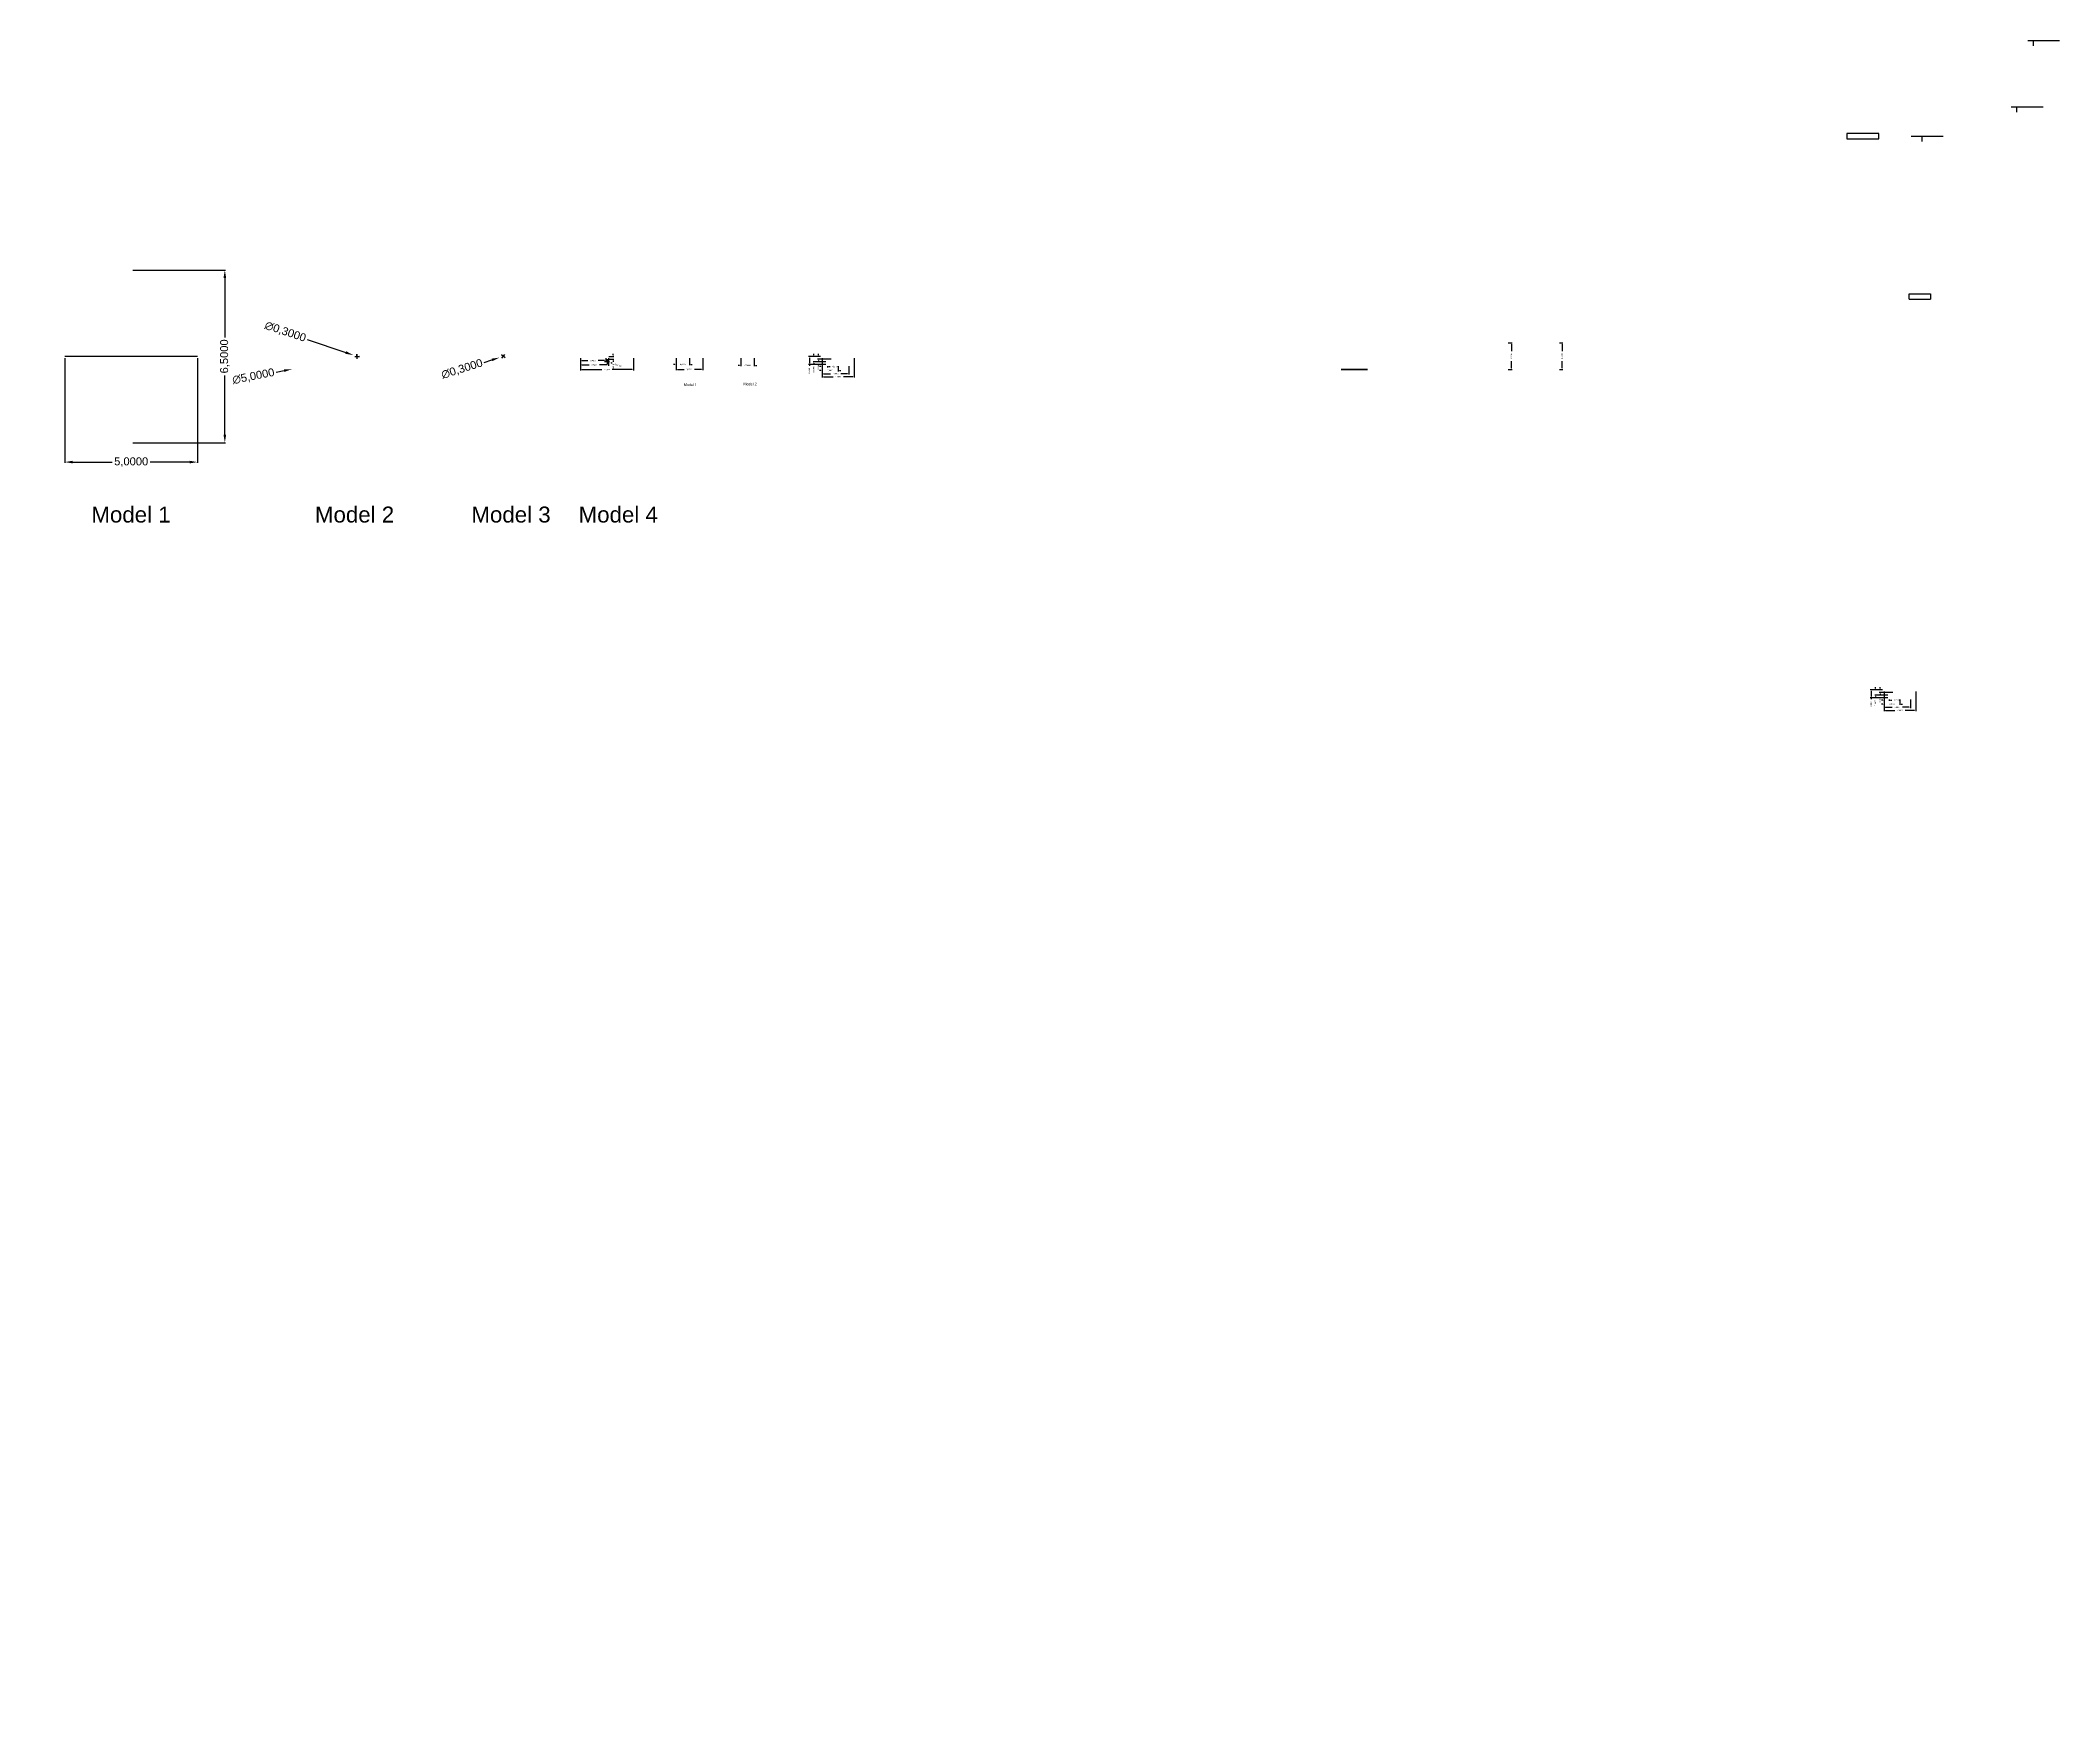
# Model space of a CAD drawing. Header units: millimetres. Extents: x 12.5 to 88.4, y -32.8 to 29.8.
import ezdxf

# ---------------------------------------------------------------- set-up
doc = ezdxf.new("R2010")
doc.units = ezdxf.units.MM
doc.header["$MEASUREMENT"] = 0
doc.layers.add('Ajutătoare', color=10, linetype='Continuous')
doc.layers.add('Electrică_1', color=210, linetype='Continuous')
doc.layers.add('Dimensiuni interior_1', color=11, linetype='Continuous', plot=False)
doc.styles.add('Mici', font='arial.ttf', dxfattribs={"height": 0.1})
doc.styles.get("Standard").update_dxf_attribs({"font": 'arial.ttf'})
doc.dimstyles.new('Mici', dxfattribs={"dimtxt": 0.05, "dimasz": 0.05, "dimexe": 0.03, "dimexo": 0.0625, "dimgap": 0.09, "dimtad": 0, "dimdec": 4, "dimzin": 0, "dimtxsty": 'Standard', "dimcen": 0.09, "dimclrd": 1, "dimclre": 1, "dimadec": 0, "dimazin": 0, "dimtfac": 1, "dimtdec": 4, "dimtofl": 0, "dimtmove": 0, "dimatfit": 3, "dimfxl": 1, "dimtolj": 1, "dimtzin": 0, "dimarcsym": 0})

# ---------------------------------------------------------------- blocks, each defined once
blk = doc.blocks.new('*D31')
at = {"layer": 'Defpoints', "color": 0, "transparency": 16777216}
for p in [(313.041, -1.188), (313.23, -1.188), (313.041, -2.188)]:
    blk.add_point(p, dxfattribs=at)
at = {"layer": 'Dimensiuni interior_1', "color": 1, "lineweight": -2, "transparency": 16777216}
for p, q in [((313.103, -1.188), (313.26, -1.188)), ((313.23, -1.238), (313.23, -1.497)), ((313.103, -2.188), (313.26, -2.188)), ((313.23, -2.138), (313.23, -1.88))]:
    blk.add_line(p, q, dxfattribs=at)
at = {"layer": 'Dimensiuni interior_1', "color": 1, "transparency": 16777216}
for points in [[(313.221, -1.238), (313.238, -1.238), (313.23, -1.188)], [(313.221, -2.138), (313.238, -2.138), (313.23, -2.188)]]:
    blk.add_solid(points, dxfattribs=at)
at = {"layer": 'Dimensiuni interior_1', "color": 0, "transparency": 16777216, "insert": (313.23, -1.688), "char_height": 0.05, "attachment_point": 5, "rotation": 90}
blk.add_mtext('\\A1;1,0000', dxfattribs=at)
blk = doc.blocks.new('*D32')
at = {"layer": 'Defpoints', "color": 0, "transparency": 16777216}
for p in [(314.979, -1.188), (315.133, -1.188), (314.979, -2.188)]:
    blk.add_point(p, dxfattribs=at)
at = {"layer": 'Dimensiuni interior_1', "color": 1, "lineweight": -2, "transparency": 16777216}
for p, q in [((315.042, -1.188), (315.163, -1.188)), ((315.133, -1.238), (315.133, -1.497)), ((315.042, -2.188), (315.163, -2.188)), ((315.133, -2.138), (315.133, -1.88))]:
    blk.add_line(p, q, dxfattribs=at)
at = {"layer": 'Dimensiuni interior_1', "color": 1, "transparency": 16777216}
for points in [[(315.125, -1.238), (315.142, -1.238), (315.133, -1.188)], [(315.125, -2.138), (315.142, -2.138), (315.133, -2.188)]]:
    blk.add_solid(points, dxfattribs=at)
at = {"layer": 'Dimensiuni interior_1', "color": 0, "transparency": 16777216, "insert": (315.133, -1.688), "char_height": 0.05, "attachment_point": 5, "rotation": 90}
blk.add_mtext('\\A1;1,0000', dxfattribs=at)
blk = doc.blocks.new('*D34')
at = {"layer": 'Defpoints', "color": 0, "transparency": 16777216}
for p in [(312.881, 61.057), (313.081, 60.757, 0.2), (313.081, 60.672)]:
    blk.add_point(p, dxfattribs=at)
at = {"layer": 'Dimensiuni interior_1', "color": 1, "lineweight": -2, "transparency": 16777216}
for p, q in [((312.881, 60.994), (312.881, 60.642)), ((312.831, 60.672), (312.781, 60.672)), ((313.081, 60.694), (313.081, 60.642)), ((313.131, 60.672), (313.181, 60.672))]:
    blk.add_line(p, q, dxfattribs=at)
at = {"layer": 'Dimensiuni interior_1', "color": 1, "transparency": 16777216}
for points in [[(312.831, 60.68), (312.831, 60.664), (312.881, 60.672)], [(313.131, 60.68), (313.131, 60.664), (313.081, 60.672)]]:
    blk.add_solid(points, dxfattribs=at)
at = {"layer": 'Dimensiuni interior_1', "color": 0, "transparency": 16777216, "insert": (313.375, 60.672), "char_height": 0.05, "attachment_point": 5}
blk.add_mtext('\\A1;0,2000', dxfattribs=at)
blk = doc.blocks.new('*D35')
at = {"layer": 'Defpoints', "color": 0, "transparency": 16777216}
for p in [(312.881, 61.057), (313.481, 60.757, 0.4), (313.481, 60.523)]:
    blk.add_point(p, dxfattribs=at)
at = {"layer": 'Dimensiuni interior_1', "color": 1, "lineweight": -2, "transparency": 16777216}
for p, q in [((312.881, 60.994), (312.881, 60.493)), ((312.831, 60.523), (312.781, 60.523)), ((313.481, 60.694), (313.481, 60.493)), ((313.531, 60.523), (313.581, 60.523))]:
    blk.add_line(p, q, dxfattribs=at)
at = {"layer": 'Dimensiuni interior_1', "color": 1, "transparency": 16777216}
for points in [[(312.831, 60.531), (312.831, 60.514), (312.881, 60.523)], [(313.531, 60.531), (313.531, 60.514), (313.481, 60.523)]]:
    blk.add_solid(points, dxfattribs=at)
at = {"layer": 'Dimensiuni interior_1', "color": 0, "transparency": 16777216, "insert": (313.181, 60.523), "char_height": 0.05, "attachment_point": 5}
blk.add_mtext('\\A1;0,6000', dxfattribs=at)
blk = doc.blocks.new('*D36')
at = {"layer": 'Defpoints', "color": 0, "transparency": 16777216}
for p in [(312.881, 61.057), (313.881, 60.757, 0.2), (313.881, 60.402)]:
    blk.add_point(p, dxfattribs=at)
at = {"layer": 'Dimensiuni interior_1', "color": 1, "lineweight": -2, "transparency": 16777216}
for p, q in [((312.881, 60.994), (312.881, 60.372)), ((312.931, 60.402), (313.19, 60.402)), ((313.831, 60.402), (313.573, 60.402)), ((313.881, 60.694), (313.881, 60.372))]:
    blk.add_line(p, q, dxfattribs=at)
at = {"layer": 'Dimensiuni interior_1', "color": 1, "transparency": 16777216}
for points in [[(312.931, 60.41), (312.931, 60.394), (312.881, 60.402)], [(313.831, 60.41), (313.831, 60.394), (313.881, 60.402)]]:
    blk.add_solid(points, dxfattribs=at)
at = {"layer": 'Dimensiuni interior_1', "color": 0, "transparency": 16777216, "insert": (313.381, 60.402), "char_height": 0.05, "attachment_point": 5}
blk.add_mtext('\\A1;1,0000', dxfattribs=at)
blk = doc.blocks.new('*D37')
at = {"layer": 'Defpoints', "color": 0, "transparency": 16777216}
for p in [(312.881, 61.057), (314.081, 61.057), (314.081, 60.287)]:
    blk.add_point(p, dxfattribs=at)
at = {"layer": 'Dimensiuni interior_1', "color": 1, "lineweight": -2, "transparency": 16777216}
for p, q in [((312.881, 60.994), (312.881, 60.257)), ((314.081, 60.994), (314.081, 60.257)), ((312.931, 60.287), (313.29, 60.287)), ((314.031, 60.287), (313.673, 60.287))]:
    blk.add_line(p, q, dxfattribs=at)
at = {"layer": 'Dimensiuni interior_1', "color": 1, "transparency": 16777216}
for points in [[(312.931, 60.296), (312.931, 60.279), (312.881, 60.287)], [(314.031, 60.296), (314.031, 60.279), (314.081, 60.287)]]:
    blk.add_solid(points, dxfattribs=at)
at = {"layer": 'Dimensiuni interior_1', "color": 0, "transparency": 16777216, "insert": (313.481, 60.287), "char_height": 0.05, "attachment_point": 5}
blk.add_mtext('\\A1;1,2000', dxfattribs=at)
blk = doc.blocks.new('*D38')
at = {"layer": 'Defpoints', "color": 0, "transparency": 16777216}
for p in [(312.735, 60.957), (312.881, 61.057), (313.281, 60.957, 0.2)]:
    blk.add_point(p, dxfattribs=at)
at = {"layer": 'Dimensiuni interior_1', "color": 1, "lineweight": -2, "transparency": 16777216}
for p, q in [((312.819, 61.057), (312.705, 61.057)), ((313.219, 60.957), (312.705, 60.957)), ((312.735, 61.107), (312.735, 61.157)), ((312.735, 60.907), (312.735, 60.857))]:
    blk.add_line(p, q, dxfattribs=at)
at = {"layer": 'Dimensiuni interior_1', "color": 1, "transparency": 16777216}
for points in [[(312.727, 61.107), (312.743, 61.107), (312.735, 61.057)], [(312.727, 60.907), (312.743, 60.907), (312.735, 60.957)]]:
    blk.add_solid(points, dxfattribs=at)
at = {"layer": 'Dimensiuni interior_1', "color": 0, "transparency": 16777216, "insert": (312.735, 60.663), "char_height": 0.05, "attachment_point": 5, "rotation": 90}
blk.add_mtext('\\A1;0,1000', dxfattribs=at)
blk = doc.blocks.new('*D39')
at = {"layer": 'Defpoints', "color": 0, "transparency": 16777216}
for p in [(312.563, 60.857), (312.881, 61.057), (313.081, 60.857, 0.2)]:
    blk.add_point(p, dxfattribs=at)
at = {"layer": 'Dimensiuni interior_1', "color": 1, "lineweight": -2, "transparency": 16777216}
for p, q in [((312.819, 61.057), (312.533, 61.057)), ((313.019, 60.857), (312.533, 60.857)), ((312.563, 61.107), (312.563, 61.157)), ((312.563, 60.807), (312.563, 60.757))]:
    blk.add_line(p, q, dxfattribs=at)
at = {"layer": 'Dimensiuni interior_1', "color": 1, "transparency": 16777216}
for points in [[(312.554, 61.107), (312.571, 61.107), (312.563, 61.057)], [(312.554, 60.807), (312.571, 60.807), (312.563, 60.857)]]:
    blk.add_solid(points, dxfattribs=at)
at = {"layer": 'Dimensiuni interior_1', "color": 0, "transparency": 16777216, "insert": (312.563, 60.563), "char_height": 0.05, "attachment_point": 5, "rotation": 90}
blk.add_mtext('\\A1;0,2000', dxfattribs=at)
blk = doc.blocks.new('*D40')
at = {"layer": 'Defpoints', "color": 0, "transparency": 16777216}
for p in [(312.881, 61.057), (312.395, 60.757), (313.081, 60.757, 0.2)]:
    blk.add_point(p, dxfattribs=at)
at = {"layer": 'Dimensiuni interior_1', "color": 1, "lineweight": -2, "transparency": 16777216}
for p, q in [((312.819, 61.057), (312.365, 61.057)), ((312.395, 61.007), (312.395, 60.807)), ((313.019, 60.757), (312.365, 60.757)), ((312.395, 60.757), (312.395, 60.707))]:
    blk.add_line(p, q, dxfattribs=at)
at = {"layer": 'Dimensiuni interior_1', "color": 1, "transparency": 16777216}
for points in [[(312.386, 61.007), (312.403, 61.007), (312.395, 61.057)], [(312.386, 60.807), (312.403, 60.807), (312.395, 60.757)]]:
    blk.add_solid(points, dxfattribs=at)
at = {"layer": 'Dimensiuni interior_1', "color": 0, "transparency": 16777216, "insert": (312.395, 60.513), "char_height": 0.05, "attachment_point": 5, "rotation": 90}
blk.add_mtext('\\A1;0,3000', dxfattribs=at)
blk = doc.blocks.new('*D50')
at = {"layer": 'Defpoints', "color": 0, "transparency": 16777216}
for p in [(289.034, 54.291), (284.126, 53.333)]:
    blk.add_point(p, dxfattribs=at)
at = {"layer": 'Dimensiuni interior_1', "color": 1, "lineweight": -2, "transparency": 16777216}
for p, q in [((283.537, 53.218), (283.832, 53.276)), ((286.49, 53.812), (286.67, 53.812)), ((286.58, 53.722), (286.58, 53.902))]:
    blk.add_line(p, q, dxfattribs=at)
at = {"layer": 'Dimensiuni interior_1', "color": 1, "transparency": 16777216}
blk.add_solid([(283.822, 53.325), (283.841, 53.227), (284.126, 53.333)], dxfattribs=at)
at = {"layer": 'Dimensiuni interior_1', "color": 0, "transparency": 16777216, "insert": (282.678, 53.051), "char_height": 0.3, "attachment_point": 5, "rotation": 11.04703}
blk.add_mtext('\\A1;∅5,0000', dxfattribs=at)
blk = doc.blocks.new('*D51')
at = {"layer": 'Defpoints', "color": 0, "transparency": 16777216}
for p in [(286.438, 53.86), (286.722, 53.764)]:
    blk.add_point(p, dxfattribs=at)
at = {"layer": 'Dimensiuni interior_1', "color": 1, "lineweight": -2, "transparency": 16777216}
for p, q in [((284.705, 54.447), (286.154, 53.957)), ((286.49, 53.807), (286.67, 53.818)), ((286.585, 53.722), (286.575, 53.902))]:
    blk.add_line(p, q, dxfattribs=at)
at = {"layer": 'Dimensiuni interior_1', "color": 1, "transparency": 16777216}
blk.add_solid([(286.17, 54.004), (286.138, 53.909), (286.438, 53.86)], dxfattribs=at)
at = {"layer": 'Dimensiuni interior_1', "color": 0, "transparency": 16777216, "insert": (283.876, 54.728), "char_height": 0.3, "attachment_point": 5, "rotation": 341.28729}
blk.add_mtext('\\A1;∅0,3000', dxfattribs=at)
blk = doc.blocks.new('*D56')
at = {"layer": 'Defpoints', "color": 0, "transparency": 16777216}
for p in [(275.58, 53.812), (280.58, 53.812), (280.58, 49.836)]:
    blk.add_point(p, dxfattribs=at)
at = {"layer": 'Dimensiuni interior_1', "color": 1, "lineweight": -2, "transparency": 16777216}
for p, q in [((275.58, 53.75), (275.58, 49.806)), ((280.58, 53.75), (280.58, 49.806)), ((275.88, 49.836), (277.368, 49.836)), ((280.28, 49.836), (278.792, 49.836))]:
    blk.add_line(p, q, dxfattribs=at)
at = {"layer": 'Dimensiuni interior_1', "color": 1, "transparency": 16777216}
for points in [[(275.88, 49.886), (275.88, 49.786), (275.58, 49.836)], [(280.28, 49.886), (280.28, 49.786), (280.58, 49.836)]]:
    blk.add_solid(points, dxfattribs=at)
at = {"layer": 'Dimensiuni interior_1', "color": 0, "transparency": 16777216, "insert": (278.08, 49.836), "char_height": 0.3, "attachment_point": 5}
blk.add_mtext('\\A1;5,0000', dxfattribs=at)
blk = doc.blocks.new('*D57')
at = {"layer": 'Defpoints', "color": 0, "transparency": 16777216}
for p in [(278.08, 57.062), (281.603, 57.062), (278.08, 50.562)]:
    blk.add_point(p, dxfattribs=at)
at = {"layer": 'Dimensiuni interior_1', "color": 1, "lineweight": -2, "transparency": 16777216}
for p, q in [((278.142, 57.062), (281.633, 57.062)), ((281.603, 56.762), (281.603, 54.525)), ((281.603, 50.862), (281.603, 53.099)), ((278.142, 50.562), (281.633, 50.562))]:
    blk.add_line(p, q, dxfattribs=at)
at = {"layer": 'Dimensiuni interior_1', "color": 1, "transparency": 16777216}
for points in [[(281.553, 56.762), (281.653, 56.762), (281.603, 57.062)], [(281.553, 50.862), (281.653, 50.862), (281.603, 50.562)]]:
    blk.add_solid(points, dxfattribs=at)
at = {"layer": 'Dimensiuni interior_1', "color": 0, "transparency": 16777216, "insert": (281.603, 53.812), "char_height": 0.3, "attachment_point": 5, "rotation": 90}
blk.add_mtext('\\A1;6,5000', dxfattribs=at)
blk = doc.blocks.new('*D62')
at = {"layer": 'Defpoints', "color": 0, "transparency": 16777216}
for p in [(291.937, 53.768), (292.223, 53.857)]:
    blk.add_point(p, dxfattribs=at)
at = {"layer": 'Dimensiuni interior_1', "color": 1, "lineweight": -2, "transparency": 16777216}
for p, q in [((291.364, 53.588), (291.65, 53.678)), ((292.148, 53.754), (292.011, 53.871)), ((292.022, 53.744), (292.138, 53.881))]:
    blk.add_line(p, q, dxfattribs=at)
at = {"layer": 'Dimensiuni interior_1', "color": 1, "transparency": 16777216}
blk.add_solid([(291.635, 53.726), (291.665, 53.63), (291.937, 53.768)], dxfattribs=at)
at = {"layer": 'Dimensiuni interior_1', "color": 0, "transparency": 16777216, "insert": (290.528, 53.327), "char_height": 0.3, "attachment_point": 5, "rotation": 17.36134}
blk.add_mtext('\\A1;∅0,3000', dxfattribs=at)
blk = doc.blocks.new('*D63')
at = {"layer": 'Defpoints', "color": 0, "transparency": 16777216}
for p in [(294.98, 53.812), (296.98, 53.812), (296.98, 53.313)]:
    blk.add_point(p, dxfattribs=at)
at = {"layer": 'Dimensiuni interior_1', "color": 1, "lineweight": -2, "transparency": 16777216}
for p, q in [((294.98, 53.75), (294.98, 53.283)), ((295.03, 53.313), (295.786, 53.313)), ((296.93, 53.313), (296.174, 53.313)), ((296.98, 53.75), (296.98, 53.283))]:
    blk.add_line(p, q, dxfattribs=at)
at = {"layer": 'Dimensiuni interior_1', "color": 1, "transparency": 16777216}
for points in [[(295.03, 53.305), (295.03, 53.322), (294.98, 53.313)], [(296.93, 53.305), (296.93, 53.322), (296.98, 53.313)]]:
    blk.add_solid(points, dxfattribs=at)
at = {"layer": 'Dimensiuni interior_1', "color": 0, "transparency": 16777216, "insert": (295.98, 53.313), "char_height": 0.05, "attachment_point": 5, "rotation": 180}
blk.add_mtext('\\A1;2,0000', dxfattribs=at)
blk = doc.blocks.new('*D64')
at = {"layer": 'Defpoints', "color": 0, "transparency": 16777216}
for p in [(294.98, 53.812), (295.93, 53.812, 1), (295.93, 53.654)]:
    blk.add_point(p, dxfattribs=at)
at = {"layer": 'Dimensiuni interior_1', "color": 1, "lineweight": -2, "transparency": 16777216}
for p, q in [((294.98, 53.75), (294.98, 53.624)), ((295.03, 53.654), (295.261, 53.654)), ((295.88, 53.654), (295.649, 53.654)), ((295.93, 53.75), (295.93, 53.624))]:
    blk.add_line(p, q, dxfattribs=at)
at = {"layer": 'Dimensiuni interior_1', "color": 1, "transparency": 16777216}
for points in [[(295.03, 53.646), (295.03, 53.662), (294.98, 53.654)], [(295.88, 53.646), (295.88, 53.662), (295.93, 53.654)]]:
    blk.add_solid(points, dxfattribs=at)
at = {"layer": 'Dimensiuni interior_1', "color": 0, "transparency": 16777216, "insert": (295.455, 53.654), "char_height": 0.05, "attachment_point": 5, "rotation": 180}
blk.add_mtext('\\A1;0,9500', dxfattribs=at)
blk = doc.blocks.new('*D65')
at = {"layer": 'Defpoints', "color": 0, "transparency": 16777216}
for p in [(294.98, 53.812), (296.03, 53.812, 1), (296.03, 53.491)]:
    blk.add_point(p, dxfattribs=at)
at = {"layer": 'Dimensiuni interior_1', "color": 1, "lineweight": -2, "transparency": 16777216}
for p, q in [((294.98, 53.75), (294.98, 53.461)), ((295.03, 53.491), (295.314, 53.491)), ((295.98, 53.491), (295.697, 53.491)), ((296.03, 53.75), (296.03, 53.461))]:
    blk.add_line(p, q, dxfattribs=at)
at = {"layer": 'Dimensiuni interior_1', "color": 1, "transparency": 16777216}
for points in [[(295.03, 53.482), (295.03, 53.499), (294.98, 53.491)], [(295.98, 53.482), (295.98, 53.499), (296.03, 53.491)]]:
    blk.add_solid(points, dxfattribs=at)
at = {"layer": 'Dimensiuni interior_1', "color": 0, "transparency": 16777216, "insert": (295.505, 53.491), "char_height": 0.05, "attachment_point": 5, "rotation": 180}
blk.add_mtext('\\A1;1,0500', dxfattribs=at)
blk = doc.blocks.new('*D73')
at = {"layer": 'Defpoints', "color": 0, "transparency": 16777216}
for p in [(295.98, 53.812), (295.98, 53.712), (296.209, 53.712)]:
    blk.add_point(p, dxfattribs=at)
at = {"layer": 'Dimensiuni interior_1', "color": 1, "lineweight": -2, "transparency": 16777216}
for p, q in [((296.043, 53.812), (296.239, 53.812)), ((296.043, 53.712), (296.239, 53.712)), ((296.209, 53.862), (296.209, 53.912)), ((296.209, 53.662), (296.209, 53.612))]:
    blk.add_line(p, q, dxfattribs=at)
at = {"layer": 'Dimensiuni interior_1', "color": 1, "transparency": 16777216}
for points in [[(296.217, 53.862), (296.2, 53.862), (296.209, 53.812)], [(296.217, 53.662), (296.2, 53.662), (296.209, 53.712)]]:
    blk.add_solid(points, dxfattribs=at)
at = {"layer": 'Dimensiuni interior_1', "color": 0, "transparency": 16777216, "insert": (296.209, 53.419), "char_height": 0.05, "attachment_point": 5, "rotation": 270}
blk.add_mtext('\\A1;0,1000', dxfattribs=at)
blk = doc.blocks.new('*D75')
at = {"layer": 'Defpoints', "color": 0, "transparency": 16777216}
for p in [(295.877, 53.645), (296.083, 53.58)]:
    blk.add_point(p, dxfattribs=at)
at = {"layer": 'Dimensiuni interior_1', "color": 1, "lineweight": -2, "transparency": 16777216}
for p, q in [((296.07, 53.612), (295.89, 53.612)), ((295.98, 53.702), (295.98, 53.522)), ((296.179, 53.55), (296.131, 53.565))]:
    blk.add_line(p, q, dxfattribs=at)
at = {"layer": 'Dimensiuni interior_1', "color": 1, "transparency": 16777216}
blk.add_solid([(296.128, 53.557), (296.134, 53.573), (296.083, 53.58)], dxfattribs=at)
at = {"layer": 'Dimensiuni interior_1', "color": 0, "transparency": 16777216, "insert": (296.389, 53.483), "char_height": 0.05, "attachment_point": 5, "rotation": 162.49257}
blk.add_mtext('\\A1;∅0,2162', dxfattribs=at)
blk = doc.blocks.new('*D76')
at = {"layer": 'Defpoints', "color": 0, "transparency": 16777216}
for p in [(298.58, 53.812), (299.08, 53.812), (299.08, 53.51)]:
    blk.add_point(p, dxfattribs=at)
at = {"layer": 'Dimensiuni interior_1', "color": 1, "lineweight": -2, "transparency": 16777216}
for p, q in [((298.53, 53.51), (298.48, 53.51)), ((298.58, 53.75), (298.58, 53.48)), ((299.08, 53.75), (299.08, 53.48)), ((299.13, 53.51), (299.18, 53.51))]:
    blk.add_line(p, q, dxfattribs=at)
at = {"layer": 'Dimensiuni interior_1', "color": 1, "transparency": 16777216}
for points in [[(298.53, 53.518), (298.53, 53.501), (298.58, 53.51)], [(299.13, 53.518), (299.13, 53.501), (299.08, 53.51)]]:
    blk.add_solid(points, dxfattribs=at)
at = {"layer": 'Dimensiuni interior_1', "color": 0, "transparency": 16777216, "insert": (298.83, 53.51), "char_height": 0.05, "attachment_point": 5}
blk.add_mtext('\\A1;0,5000', dxfattribs=at)
blk = doc.blocks.new('*D77')
at = {"layer": 'Defpoints', "color": 0, "transparency": 16777216}
for p in [(298.58, 53.812), (299.58, 53.812), (299.58, 53.321)]:
    blk.add_point(p, dxfattribs=at)
at = {"layer": 'Dimensiuni interior_1', "color": 1, "lineweight": -2, "transparency": 16777216}
for p, q in [((298.58, 53.75), (298.58, 53.291)), ((298.63, 53.321), (298.888, 53.321)), ((299.53, 53.321), (299.271, 53.321)), ((299.58, 53.75), (299.58, 53.291))]:
    blk.add_line(p, q, dxfattribs=at)
at = {"layer": 'Dimensiuni interior_1', "color": 1, "transparency": 16777216}
for points in [[(298.63, 53.329), (298.63, 53.313), (298.58, 53.321)], [(299.53, 53.329), (299.53, 53.313), (299.58, 53.321)]]:
    blk.add_solid(points, dxfattribs=at)
at = {"layer": 'Dimensiuni interior_1', "color": 0, "transparency": 16777216, "insert": (299.08, 53.321), "char_height": 0.05, "attachment_point": 5}
blk.add_mtext('\\A1;1,0000', dxfattribs=at)
blk = doc.blocks.new('*D78')
at = {"layer": 'Defpoints', "color": 0, "transparency": 16777216}
for p in [(301.018, 53.812), (301.518, 53.812), (301.518, 53.469)]:
    blk.add_point(p, dxfattribs=at)
at = {"layer": 'Dimensiuni interior_1', "color": 1, "lineweight": -2, "transparency": 16777216}
for p, q in [((300.968, 53.469), (300.918, 53.469)), ((301.018, 53.75), (301.018, 53.439)), ((301.518, 53.75), (301.518, 53.439)), ((301.568, 53.469), (301.618, 53.469))]:
    blk.add_line(p, q, dxfattribs=at)
at = {"layer": 'Dimensiuni interior_1', "color": 1, "transparency": 16777216}
for points in [[(300.968, 53.477), (300.968, 53.46), (301.018, 53.469)], [(301.568, 53.477), (301.568, 53.46), (301.518, 53.469)]]:
    blk.add_solid(points, dxfattribs=at)
at = {"layer": 'Dimensiuni interior_1', "color": 0, "transparency": 16777216, "insert": (301.268, 53.469), "char_height": 0.05, "attachment_point": 5}
blk.add_mtext('\\A1;0,5000', dxfattribs=at)
blk = doc.blocks.new('*D81')
at = {"layer": 'Defpoints', "color": 0, "transparency": 16777216}
for p in [(304.08, 53.812), (304.28, 53.512, 0.2), (304.28, 53.427)]:
    blk.add_point(p, dxfattribs=at)
at = {"layer": 'Dimensiuni interior_1', "color": 1, "lineweight": -2, "transparency": 16777216}
for p, q in [((304.03, 53.427), (303.98, 53.427)), ((304.08, 53.75), (304.08, 53.397)), ((304.28, 53.45), (304.28, 53.397)), ((304.33, 53.427), (304.38, 53.427))]:
    blk.add_line(p, q, dxfattribs=at)
at = {"layer": 'Dimensiuni interior_1', "color": 1, "transparency": 16777216}
for points in [[(304.03, 53.436), (304.03, 53.419), (304.08, 53.427)], [(304.33, 53.436), (304.33, 53.419), (304.28, 53.427)]]:
    blk.add_solid(points, dxfattribs=at)
at = {"layer": 'Dimensiuni interior_1', "color": 0, "transparency": 16777216, "insert": (304.574, 53.427), "char_height": 0.05, "attachment_point": 5}
blk.add_mtext('\\A1;0,2000', dxfattribs=at)
blk = doc.blocks.new('*D82')
at = {"layer": 'Defpoints', "color": 0, "transparency": 16777216}
for p in [(304.08, 53.812), (304.68, 53.512, 0.4), (304.68, 53.278)]:
    blk.add_point(p, dxfattribs=at)
at = {"layer": 'Dimensiuni interior_1', "color": 1, "lineweight": -2, "transparency": 16777216}
for p, q in [((304.03, 53.278), (303.98, 53.278)), ((304.08, 53.75), (304.08, 53.248)), ((304.68, 53.45), (304.68, 53.248)), ((304.73, 53.278), (304.78, 53.278))]:
    blk.add_line(p, q, dxfattribs=at)
at = {"layer": 'Dimensiuni interior_1', "color": 1, "transparency": 16777216}
for points in [[(304.03, 53.286), (304.03, 53.27), (304.08, 53.278)], [(304.73, 53.286), (304.73, 53.27), (304.68, 53.278)]]:
    blk.add_solid(points, dxfattribs=at)
at = {"layer": 'Dimensiuni interior_1', "color": 0, "transparency": 16777216, "insert": (304.38, 53.278), "char_height": 0.05, "attachment_point": 5}
blk.add_mtext('\\A1;0,6000', dxfattribs=at)
blk = doc.blocks.new('*D83')
at = {"layer": 'Defpoints', "color": 0, "transparency": 16777216}
for p in [(304.08, 53.812), (305.08, 53.512, 0.2), (305.08, 53.157)]:
    blk.add_point(p, dxfattribs=at)
at = {"layer": 'Dimensiuni interior_1', "color": 1, "lineweight": -2, "transparency": 16777216}
for p, q in [((304.08, 53.75), (304.08, 53.127)), ((305.08, 53.45), (305.08, 53.127)), ((304.13, 53.157), (304.388, 53.157)), ((305.03, 53.157), (304.771, 53.157))]:
    blk.add_line(p, q, dxfattribs=at)
at = {"layer": 'Dimensiuni interior_1', "color": 1, "transparency": 16777216}
for points in [[(304.13, 53.166), (304.13, 53.149), (304.08, 53.157)], [(305.03, 53.166), (305.03, 53.149), (305.08, 53.157)]]:
    blk.add_solid(points, dxfattribs=at)
at = {"layer": 'Dimensiuni interior_1', "color": 0, "transparency": 16777216, "insert": (304.58, 53.157), "char_height": 0.05, "attachment_point": 5}
blk.add_mtext('\\A1;1,0000', dxfattribs=at)
blk = doc.blocks.new('*D84')
at = {"layer": 'Defpoints', "color": 0, "transparency": 16777216}
for p in [(304.08, 53.812), (305.28, 53.812), (305.28, 53.042)]:
    blk.add_point(p, dxfattribs=at)
at = {"layer": 'Dimensiuni interior_1', "color": 1, "lineweight": -2, "transparency": 16777216}
for p, q in [((304.08, 53.75), (304.08, 53.012)), ((305.28, 53.75), (305.28, 53.012)), ((304.13, 53.042), (304.488, 53.042)), ((305.23, 53.042), (304.871, 53.042))]:
    blk.add_line(p, q, dxfattribs=at)
at = {"layer": 'Dimensiuni interior_1', "color": 1, "transparency": 16777216}
for points in [[(304.13, 53.051), (304.13, 53.034), (304.08, 53.042)], [(305.23, 53.051), (305.23, 53.034), (305.28, 53.042)]]:
    blk.add_solid(points, dxfattribs=at)
at = {"layer": 'Dimensiuni interior_1', "color": 0, "transparency": 16777216, "insert": (304.68, 53.042), "char_height": 0.05, "attachment_point": 5}
blk.add_mtext('\\A1;1,2000', dxfattribs=at)
blk = doc.blocks.new('*D85')
at = {"layer": 'Defpoints', "color": 0, "transparency": 16777216}
for p in [(303.933, 53.712), (304.08, 53.812), (304.48, 53.712, 0.2)]:
    blk.add_point(p, dxfattribs=at)
at = {"layer": 'Dimensiuni interior_1', "color": 1, "lineweight": -2, "transparency": 16777216}
for p, q in [((304.017, 53.812), (303.903, 53.812)), ((304.417, 53.712), (303.903, 53.712)), ((303.933, 53.862), (303.933, 53.912)), ((303.933, 53.662), (303.933, 53.612))]:
    blk.add_line(p, q, dxfattribs=at)
at = {"layer": 'Dimensiuni interior_1', "color": 1, "transparency": 16777216}
for points in [[(303.925, 53.862), (303.942, 53.862), (303.933, 53.812)], [(303.925, 53.662), (303.942, 53.662), (303.933, 53.712)]]:
    blk.add_solid(points, dxfattribs=at)
at = {"layer": 'Dimensiuni interior_1', "color": 0, "transparency": 16777216, "insert": (303.933, 53.419), "char_height": 0.05, "attachment_point": 5, "rotation": 90}
blk.add_mtext('\\A1;0,1000', dxfattribs=at)
blk = doc.blocks.new('*D86')
at = {"layer": 'Defpoints', "color": 0, "transparency": 16777216}
for p in [(303.761, 53.612), (304.08, 53.812), (304.28, 53.612, 0.2)]:
    blk.add_point(p, dxfattribs=at)
at = {"layer": 'Dimensiuni interior_1', "color": 1, "lineweight": -2, "transparency": 16777216}
for p, q in [((304.017, 53.812), (303.731, 53.812)), ((304.217, 53.612), (303.731, 53.612)), ((303.761, 53.862), (303.761, 53.912)), ((303.761, 53.562), (303.761, 53.512))]:
    blk.add_line(p, q, dxfattribs=at)
at = {"layer": 'Dimensiuni interior_1', "color": 1, "transparency": 16777216}
for points in [[(303.753, 53.862), (303.769, 53.862), (303.761, 53.812)], [(303.753, 53.562), (303.769, 53.562), (303.761, 53.612)]]:
    blk.add_solid(points, dxfattribs=at)
at = {"layer": 'Dimensiuni interior_1', "color": 0, "transparency": 16777216, "insert": (303.761, 53.319), "char_height": 0.05, "attachment_point": 5, "rotation": 90}
blk.add_mtext('\\A1;0,2000', dxfattribs=at)
blk = doc.blocks.new('*D87')
at = {"layer": 'Defpoints', "color": 0, "transparency": 16777216}
for p in [(303.593, 53.512), (304.08, 53.812), (304.28, 53.512, 0.2)]:
    blk.add_point(p, dxfattribs=at)
at = {"layer": 'Dimensiuni interior_1', "color": 1, "lineweight": -2, "transparency": 16777216}
for p, q in [((304.017, 53.812), (303.563, 53.812)), ((304.217, 53.512), (303.563, 53.512)), ((303.593, 53.762), (303.593, 53.562)), ((303.593, 53.512), (303.593, 53.462))]:
    blk.add_line(p, q, dxfattribs=at)
at = {"layer": 'Dimensiuni interior_1', "color": 1, "transparency": 16777216}
for points in [[(303.585, 53.762), (303.601, 53.762), (303.593, 53.812)], [(303.585, 53.562), (303.601, 53.562), (303.593, 53.512)]]:
    blk.add_solid(points, dxfattribs=at)
at = {"layer": 'Dimensiuni interior_1', "color": 0, "transparency": 16777216, "insert": (303.593, 53.269), "char_height": 0.05, "attachment_point": 5, "rotation": 90}
blk.add_mtext('\\A1;0,3000', dxfattribs=at)
blk = doc.blocks.new('A$Ce0e4c839')
at = {"layer": 'Ajutătoare', "extrusion": (0, 1, 0)}
for p, q in [((-5.47041, -1, 0.1), (-5.47041, -1, -0.1)), ((-5.47041, -1, -0.1), (-4.47041, -1, -0.1)), ((-4.47041, -1, 0.1), (-5.47041, -1, 0.1)), ((-4.47041, -1, -0.1), (-4.47041, -1, 0.1))]:
    blk.add_line(p, q, dxfattribs=at)
at = {"layer": 'Dimensiuni interior_1'}
for base, p1, p2, picture, middle in [((0.93898, 0, -0.1), (0.75, -1, -0.1), (0.75, 0, -0.1), '*D31', (0.93898, -0.5, -0.1)), ((2.84246, 0, -0.1), (2.68828, -1, -0.1), (2.68828, 0, -0.1), '*D32', (2.84246, -0.5, -0.1))]:
    dim = blk.add_linear_dim(base=base, p1=p1, p2=p2, angle=90, dimstyle='Mici', dxfattribs=at)
    dim.commit()
    dim.dimension.update_dxf_attribs({"geometry": picture, "text_midpoint": middle, "insert": (-312.29076, 1.18835)})
blk = doc.blocks.new('A$C7b231894')
at = {"layer": 'Ajutătoare'}
for p, q in [((5.00558, 24.53512, -0.2), (6.20558, 24.53512, -0.2)), ((5.00558, 24.53512, -0.2), (5.00558, 24.53512, -1)), ((6.20558, 24.53512, -0.2), (6.20558, 24.53512, -1)), ((4.3879, 22.03731, -0.2), (5.5879, 22.03731, -0.2)), ((4.3879, 22.03731, -0.2), (4.3879, 22.03731, -1)), ((5.5879, 22.03731, -0.2), (5.5879, 22.03731, -1)), ((0.61978, 20.93089, 0.6), (1.81978, 20.93089, 0.6)), ((0.61978, 20.93089, 0.6), (0.61978, 20.93089, -0.2)), ((1.81978, 20.93089, 0.6), (1.81978, 20.93089, -0.2))]:
    blk.add_line(p, q, dxfattribs=at)
at = {"layer": 'Ajutătoare', "extrusion": (-1, 0, 0)}
for p, q in [((5.00558, 24.53512, -0.6), (6.20558, 24.53512, -0.6)), ((4.3879, 22.03731, -0.6), (5.5879, 22.03731, -0.6)), ((0.61978, 20.93089, 0.2), (1.81978, 20.93089, 0.2))]:
    blk.add_line(p, q, dxfattribs=at)
at = {"layer": 'Electrică_1', "extrusion": (-1, 0, 0)}
for p, q in [((5.20558, 24.53512, -0.6), (5.20558, 24.33512, -0.6)), ((4.5879, 22.03731, -0.6), (4.5879, 21.83731, -0.6)), ((1.01978, 20.93089, 0.2), (1.01978, 20.73089, 0.2))]:
    blk.add_line(p, q, dxfattribs=at)
at = {"layer": 'Electrică_1'}
for p, q in [((-0.59527, 21.03089, -0.2), (-1.79527, 21.03089, -0.2)), ((-1.79527, 21.03089, -0.2), (-1.79527, 20.83089, -0.2)), ((-1.79527, 20.83089, -0.2), (-0.59527, 20.83089, -0.2)), ((-0.59527, 20.83089, -0.2), (-0.59527, 21.03089, -0.2)), ((0.54902, 14.8033, 3.06092), (0.54902, 15.0033, 3.06092)), ((0.54902, 15.0033, 3.06092), (1.34902, 15.0033, 3.06092)), ((0.54902, 14.8033, 3.06092), (1.34902, 14.8033, 3.06092)), ((1.34902, 15.0033, 3.06092), (1.34902, 14.8033, 3.06092))]:
    blk.add_line(p, q, dxfattribs=at)
at = {"layer": 'Dimensiuni interior_1'}
for base, p2, picture, middle in [((-0.88672, -0.2, -0.2), (-0.2, -0.2), '*D40', (-0.88672, -0.4437, -0.2)), ((-0.71876, -0.1, -0.2), (-0.2, -0.1), '*D39', (-0.71876, -0.3937, -0.2)), ((-0.54642, 0, -0.2), (0, 0), '*D38', (-0.54642, -0.2937, -0.2))]:
    dim = blk.add_linear_dim(base=base, p1=(-0.4, 0.1, -0.2), p2=p2, angle=90, dimstyle='Mici', dxfattribs=at)
    dim.commit()
    dim.dimension.update_dxf_attribs({"geometry": picture, "text_midpoint": middle, "insert": (-313.28132, -60.95699)})
for base, p2, picture, middle in [((-0.2, -0.28501, -0.2), (-0.2, -0.2), '*D34', (0.0937, -0.28501, -0.2)), ((0.2, -0.43434, -0.2), (0.2, -0.2, 0.2), '*D35', (-0.1, -0.43434, -0.2)), ((0.6, -0.55499, -0.2), (0.6, -0.2), '*D36', (0.1, -0.55499, -0.2)), ((0.8, -0.66981, -0.2), (0.8, 0.1, -0.2), '*D37', (0.2, -0.66981, -0.2))]:
    dim = blk.add_linear_dim(base=base, p1=(-0.4, 0.1, -0.2), p2=p2, dimstyle='Mici', dxfattribs=at)
    dim.commit()
    dim.dimension.update_dxf_attribs({"geometry": picture, "text_midpoint": middle, "insert": (-313.28132, -60.95699)})
blk = doc.blocks.new('A$C3005e8c4')
at = {"layer": 'Ajutătoare'}
for p, q in [((-12, 0), (-17, 0)), ((-12.6, 0, 1.5), (-16.4, 0, 1.5))]:
    blk.add_line(p, q, dxfattribs=at)
at = {"layer": 'Ajutătoare', "style": 'Mici'}
for s, height, p in [('Model 1', 0.1, (6.28675, -1.11877)), ('Model 2', 0.1, (8.53494, -1.09069)), ('Model 1', 0.6, (-15.99783, -6.25)), ('Model 2', 0.6, (-7.58726, -6.25)), ('Model 3', 0.6, (-1.70109, -6.25)), ('Model 4', 0.6, (2.33198, -6.25))]:
    blk.add_text(s, height=height, dxfattribs=at).set_placement(p)
at = {"layer": 'Dimensiuni interior_1'}
dim = blk.add_linear_dim(base=(-10.97643, 3.25), p1=(-14.5, -3.25), p2=(-14.5, 3.25), angle=90, dimstyle='Mici', override={"dimtxt": 0.3, "dimasz": 0.3}, dxfattribs=at)
dim.commit()
dim.dimension.update_dxf_attribs({"geometry": '*D57', "text_midpoint": (-10.97643, 0), "insert": (-292.57984, -53.81228)})
for p1, p2, picture, middle in [((-5.85793, -0.04812, 3), (-6.14207, 0.04812, 3), '*D51', (-8.70356, 0.91577, 3)), ((-3.54632, 0.47904), (-8.45368, -0.47904), '*D50', (-9.90174, -0.76175)), ((-0.35683, 0.04476, 1.5), (-0.64317, -0.04476, 1.5), '*D62', (-2.05135, -0.48502, 1.5))]:
    dim = blk.add_diameter_dim_2p(p1=p1, p2=p2, dimstyle='Mici', override={"dimtxt": 0.3, "dimasz": 0.3}, dxfattribs=at)
    dim.commit()
    dim.dimension.update_dxf_attribs({"geometry": picture, "text_midpoint": middle, "dimtype": 131, "insert": (-292.57984, -53.81228)})
for base, p1, p2, angle, picture, middle in [((4.40036, -0.499), (2.40036, 0), (4.40036, 0), 180, '*D63', (3.40036, -0.499)), ((3.35036, -0.15841), (2.40036, 0), (3.35036, 0, 1), 180, '*D64', (2.87536, -0.15841)), ((3.45036, -0.32146), (2.40036, 0), (3.45036, 0, 1), 180, '*D65', (2.92536, -0.32146)), ((11.01328, -0.3), (11.5, 0), (11.7, -0.3, 0.2), 90, '*D87', (11.01328, -0.5437)), ((11.18124, -0.2), (11.5, 0), (11.7, -0.2, 0.2), 90, '*D86', (11.18124, -0.4937)), ((11.35358, -0.1), (11.5, 0), (11.9, -0.1, 0.2), 90, '*D85', (11.35358, -0.3937))]:
    dim = blk.add_linear_dim(base=base, p1=p1, p2=p2, angle=angle, dimstyle='Mici', dxfattribs=at)
    dim.commit()
    dim.dimension.update_dxf_attribs({"geometry": picture, "text_midpoint": middle, "insert": (-292.57984, -53.81228)})
dim = blk.add_linear_dim(base=(3.62888, -0.1, 1), p1=(3.40036, 0, 1), p2=(3.40036, -0.1, 1), angle=270, dimstyle='Mici', dxfattribs=at)
dim.commit()
dim.dimension.update_dxf_attribs({"geometry": '*D73', "text_midpoint": (3.62888, -0.3937, 1), "dimtype": 128, "insert": (-292.57984, -53.81228)})
for base, p1, p2, picture, middle in [((6.5, -0.30267), (6, 0), (6.5, 0), '*D76', (6.25, -0.30267)), ((7, -0.49136), (6, 0), (7, 0), '*D77', (6.5, -0.49136)), ((8.93828, -0.34364), (8.43828, 0), (8.93828, 0), '*D78', (8.68828, -0.34364)), ((11.7, -0.38501), (11.5, 0), (11.7, -0.3, 0.2), '*D81', (11.9937, -0.38501)), ((12.1, -0.53434), (11.5, 0), (12.1, -0.3, 0.4), '*D82', (11.8, -0.53434)), ((12.5, -0.65499), (11.5, 0), (12.5, -0.3, 0.2), '*D83', (12, -0.65499)), ((12.7, -0.76981), (11.5, 0), (12.7, 0), '*D84', (12.1, -0.76981))]:
    dim = blk.add_linear_dim(base=base, p1=p1, p2=p2, dimstyle='Mici', dxfattribs=at)
    dim.commit()
    dim.dimension.update_dxf_attribs({"geometry": picture, "text_midpoint": middle, "insert": (-292.57984, -53.81228)})
dim = blk.add_linear_dim(base=(-12, -3.97662), p1=(-17, 0), p2=(-12, 0), dimstyle='Mici', override={"dimtxt": 0.3, "dimasz": 0.3}, dxfattribs=at)
dim.commit()
dim.dimension.update_dxf_attribs({"geometry": '*D56', "text_midpoint": (-14.5, -3.97662), "insert": (-292.57984, -53.81228)})
dim = blk.add_diameter_dim_2p(p1=(3.29724, -0.16747, 1.3), p2=(3.50347, -0.23253, 1.3), dimstyle='Mici', dxfattribs=at)
dim.commit()
dim.dimension.update_dxf_attribs({"geometry": '*D75', "text_midpoint": (3.80934, -0.32901, 1.3), "dimtype": 131, "insert": (-292.57984, -53.81228)})

msp = doc.modelspace()

# ---------------------------------------------------------------- block references
for name, p in [('A$C7b231894', (82.216, 5.309)), ('A$C3005e8c4', (30.376, 17.956)), ('A$Ce0e4c839', (66.861, 18.463))]:
    msp.add_blockref(name, p)

doc.saveas('drawing.dxf')
